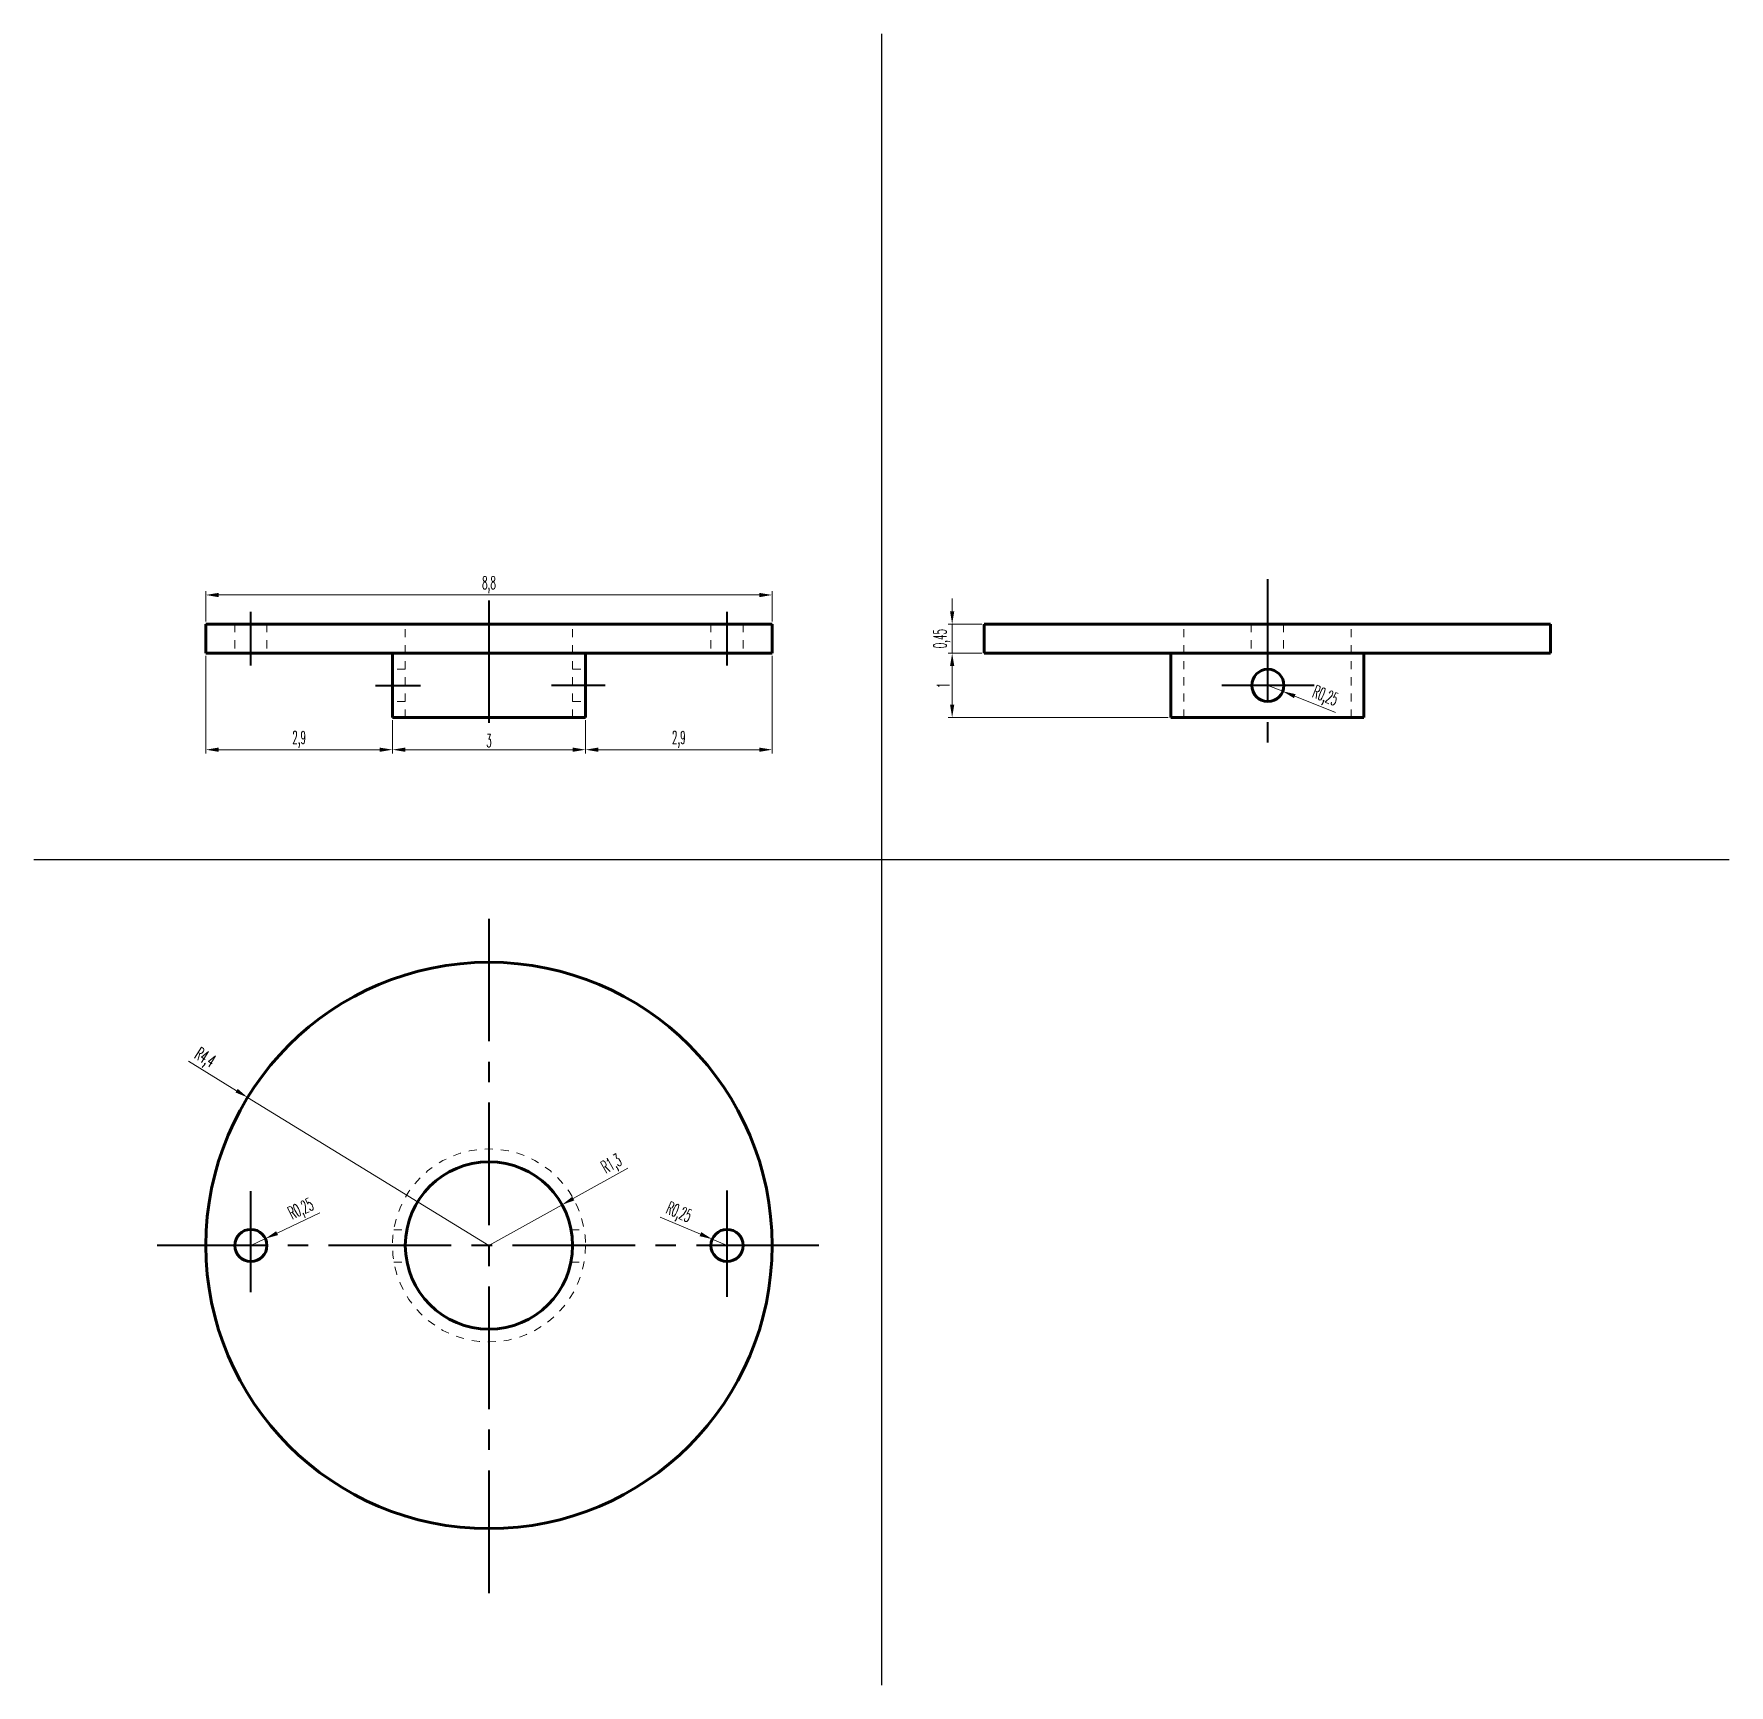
# Model space of a CAD drawing. Header units: millimetres. Extents: x -41.2 to 40.8, y -51.8 to -7.6.
# Drawn here: x 14.5 to 40.85, y -45.42 to -19.76 of the extents above; entities that cross this region are included whole.
import ezdxf

# ---------------------------------------------------------------- set-up
doc = ezdxf.new("R2010")
doc.units = ezdxf.units.MM
doc.header["$LTSCALE"] = 0.1
doc.linetypes.add('CENTRO2', pattern=[28.575, 19.05, -3.175, 3.175, -3.175])
doc.linetypes.add('JIS_02_1.2', pattern=[2.5, 1.25, -1.25])
for name, color, linetype, lineweight in [('Aristas Ocultas', 1, 'JIS_02_1.2', 20), ('Contorno', 5, 'Continuous', 60), ('Cotas', 6, 'Continuous', 20), ('Ejes', 3, 'CENTRO2', 40)]:
    doc.layers.add(name, color=color, linetype=linetype, lineweight=lineweight)
doc.styles.get("Standard").update_dxf_attribs({"font": 'romans.shx', "width": 0.5})
doc.dimstyles.new('ISO-25', dxfattribs={"dimscale": 0.2, "dimtxt": 1, "dimasz": 1, "dimexe": 0.3, "dimexo": 0.2, "dimgap": 0.2, "dimtad": 1, "dimtxsty": 'Standard', "dimcen": 2.5, "dimclrd": 256, "dimclre": 6, "dimclrt": 6, "dimadec": 0, "dimazin": 0, "dimtfac": 1, "dimtmove": 0, "dimatfit": 3, "dimfxl": 1, "dimtfillclr": 6, "dimlwd": 20, "dimlwe": 20, "dimarcsym": 0})

msp = doc.modelspace()

# ---------------------------------------------------------------- blocks, each defined once
blk = doc.blocks.new('*D8')
at = {"layer": 'Cotas', "linetype": 'Continuous', "lineweight": 20}
for p, q in [((16.903, -35.721), (17.654, -36.182)), ((21.575, -38.587), (17.824, -36.287))]:
    blk.add_line(p, q, dxfattribs=at)
at = {"layer": 'Cotas'}
blk.add_solid([(17.671, -36.154), (17.636, -36.21), (17.824, -36.287)], dxfattribs=at)
at = {"layer": 'Defpoints', "color": 0}
for p in [(17.824, -36.287), (21.575, -38.587)]:
    blk.add_point(p, dxfattribs=at)
at = {"layer": 'Cotas', "color": 6, "insert": (17.152, -35.687), "char_height": 0.2, "attachment_point": 5, "rotation": 328.4721}
blk.add_mtext('R4,4', dxfattribs=at)
blk = doc.blocks.new('*D9')
at = {"layer": 'Cotas', "linetype": 'Continuous', "lineweight": 20}
for p, q in [((18.948, -38.082), (18.282, -38.396)), ((17.875, -38.587), (18.101, -38.481))]:
    blk.add_line(p, q, dxfattribs=at)
at = {"layer": 'Cotas'}
blk.add_solid([(18.268, -38.366), (18.296, -38.426), (18.101, -38.481)], dxfattribs=at)
at = {"layer": 'Defpoints', "color": 0}
for p in [(17.875, -38.587), (18.101, -38.481)]:
    blk.add_point(p, dxfattribs=at)
at = {"layer": 'Cotas', "color": 6, "insert": (18.663, -38.041), "char_height": 0.2, "attachment_point": 5, "rotation": 25.1848}
blk.add_mtext('R0,25', dxfattribs=at)
blk = doc.blocks.new('*D10')
at = {"layer": 'Cotas', "linetype": 'Continuous', "lineweight": 20}
for p, q in [((24.235, -38.145), (24.861, -38.411)), ((25.275, -38.587), (25.045, -38.489))]:
    blk.add_line(p, q, dxfattribs=at)
at = {"layer": 'Cotas'}
blk.add_solid([(24.874, -38.38), (24.848, -38.442), (25.045, -38.489)], dxfattribs=at)
at = {"layer": 'Defpoints', "color": 0}
for p in [(25.045, -38.489), (25.275, -38.587)]:
    blk.add_point(p, dxfattribs=at)
at = {"layer": 'Cotas', "color": 6, "insert": (24.518, -38.092), "char_height": 0.2, "attachment_point": 5, "rotation": 336.9346}
blk.add_mtext('R0,25', dxfattribs=at)
blk = doc.blocks.new('*D11')
at = {"layer": 'Cotas', "linetype": 'Continuous', "lineweight": 20}
for p, q in [((23.735, -37.384), (22.885, -37.858)), ((21.575, -38.587), (22.71, -37.955))]:
    blk.add_line(p, q, dxfattribs=at)
at = {"layer": 'Cotas'}
blk.add_solid([(22.869, -37.829), (22.901, -37.887), (22.71, -37.955)], dxfattribs=at)
at = {"layer": 'Defpoints', "color": 0}
for p in [(22.71, -37.955), (21.575, -38.587)]:
    blk.add_point(p, dxfattribs=at)
at = {"layer": 'Cotas', "color": 6, "insert": (23.49, -37.339), "char_height": 0.2, "attachment_point": 5, "rotation": 29.1081}
blk.add_mtext('R1,3', dxfattribs=at)
blk = doc.blocks.new('*D12')
at = {"layer": 'Cotas', "linetype": 'Continuous', "lineweight": 20}
for p, q in [((33.679, -29.884), (33.911, -29.977)), ((34.728, -30.306), (34.097, -30.052))]:
    blk.add_line(p, q, dxfattribs=at)
at = {"layer": 'Cotas'}
blk.add_solid([(34.109, -30.021), (34.084, -30.083), (33.911, -29.977)], dxfattribs=at)
at = {"layer": 'Defpoints', "color": 0}
for p in [(33.679, -29.884), (33.911, -29.977)]:
    blk.add_point(p, dxfattribs=at)
at = {"layer": 'Cotas', "color": 6, "insert": (34.564, -30.069), "char_height": 0.2, "attachment_point": 5, "rotation": 338.0853}
blk.add_mtext('R0,25', dxfattribs=at)
blk = doc.blocks.new('*D13')
at = {"layer": 'Cotas', "color": 6, "linetype": 'Continuous', "lineweight": 20}
for p, q in [((17.175, -28.894), (17.175, -28.42)), ((25.975, -28.894), (25.975, -28.42))]:
    blk.add_line(p, q, dxfattribs=at)
at = {"layer": 'Cotas', "linetype": 'Continuous', "lineweight": 20}
blk.add_line((17.375, -28.48), (25.775, -28.48), dxfattribs=at)
at = {"layer": 'Cotas'}
for points in [[(17.375, -28.447), (17.375, -28.514), (17.175, -28.48)], [(25.775, -28.447), (25.775, -28.514), (25.975, -28.48)]]:
    blk.add_solid(points, dxfattribs=at)
at = {"layer": 'Defpoints', "color": 0}
for p in [(25.975, -28.48), (17.175, -28.934), (25.975, -28.934)]:
    blk.add_point(p, dxfattribs=at)
at = {"layer": 'Cotas', "color": 6, "insert": (21.575, -28.321), "char_height": 0.2, "attachment_point": 5}
blk.add_mtext('8,8', dxfattribs=at)
blk = doc.blocks.new('*D14')
at = {"layer": 'Cotas', "color": 6, "linetype": 'Continuous', "lineweight": 20}
for p, q in [((20.075, -30.424), (20.075, -30.944)), ((23.075, -30.424), (23.075, -30.944))]:
    blk.add_line(p, q, dxfattribs=at)
at = {"layer": 'Cotas', "linetype": 'Continuous', "lineweight": 20}
blk.add_line((20.275, -30.884), (22.875, -30.884), dxfattribs=at)
at = {"layer": 'Cotas'}
for points in [[(20.275, -30.851), (20.275, -30.917), (20.075, -30.884)], [(22.875, -30.851), (22.875, -30.917), (23.075, -30.884)]]:
    blk.add_solid(points, dxfattribs=at)
at = {"layer": 'Defpoints', "color": 0}
for p in [(20.075, -30.384), (23.075, -30.384), (23.075, -30.884)]:
    blk.add_point(p, dxfattribs=at)
at = {"layer": 'Cotas', "color": 6, "insert": (21.575, -30.744), "char_height": 0.2, "attachment_point": 5}
blk.add_mtext('3', dxfattribs=at)
blk = doc.blocks.new('*D15')
at = {"layer": 'Cotas', "color": 6, "linetype": 'Continuous', "lineweight": 20}
for p, q in [((25.975, -29.424), (25.975, -30.944)), ((23.075, -30.424), (23.075, -30.944))]:
    blk.add_line(p, q, dxfattribs=at)
at = {"layer": 'Cotas', "linetype": 'Continuous', "lineweight": 20}
blk.add_line((25.775, -30.884), (23.275, -30.884), dxfattribs=at)
at = {"layer": 'Cotas'}
for points in [[(23.275, -30.851), (23.275, -30.917), (23.075, -30.884)], [(25.775, -30.851), (25.775, -30.917), (25.975, -30.884)]]:
    blk.add_solid(points, dxfattribs=at)
at = {"layer": 'Defpoints', "color": 0}
for p in [(25.975, -29.384), (23.075, -30.384), (23.075, -30.884)]:
    blk.add_point(p, dxfattribs=at)
at = {"layer": 'Cotas', "color": 6, "insert": (24.525, -30.725), "char_height": 0.2, "attachment_point": 5}
blk.add_mtext('2,9', dxfattribs=at)
blk = doc.blocks.new('*D16')
at = {"layer": 'Cotas', "color": 6, "linetype": 'Continuous', "lineweight": 20}
for p, q in [((17.175, -29.424), (17.175, -30.944)), ((20.075, -30.424), (20.075, -30.944))]:
    blk.add_line(p, q, dxfattribs=at)
at = {"layer": 'Cotas', "linetype": 'Continuous', "lineweight": 20}
blk.add_line((17.375, -30.884), (19.875, -30.884), dxfattribs=at)
at = {"layer": 'Cotas'}
for points in [[(17.375, -30.851), (17.375, -30.917), (17.175, -30.884)], [(19.875, -30.851), (19.875, -30.917), (20.075, -30.884)]]:
    blk.add_solid(points, dxfattribs=at)
at = {"layer": 'Defpoints', "color": 0}
for p in [(17.175, -29.384), (20.075, -30.384), (20.075, -30.884)]:
    blk.add_point(p, dxfattribs=at)
at = {"layer": 'Cotas', "color": 6, "insert": (18.625, -30.725), "char_height": 0.2, "attachment_point": 5}
blk.add_mtext('2,9', dxfattribs=at)
blk = doc.blocks.new('*D17')
at = {"layer": 'Cotas', "color": 6, "linetype": 'Continuous', "lineweight": 20}
for p, q in [((29.232, -29.384), (28.713, -29.384)), ((32.132, -30.384), (28.713, -30.384))]:
    blk.add_line(p, q, dxfattribs=at)
at = {"layer": 'Cotas', "linetype": 'Continuous', "lineweight": 20}
blk.add_line((28.773, -30.184), (28.773, -29.584), dxfattribs=at)
at = {"layer": 'Cotas'}
for points in [[(28.74, -29.584), (28.806, -29.584), (28.773, -29.384)], [(28.74, -30.184), (28.806, -30.184), (28.773, -30.384)]]:
    blk.add_solid(points, dxfattribs=at)
at = {"layer": 'Defpoints', "color": 0}
for p in [(28.773, -29.384), (29.272, -29.384), (32.172, -30.384)]:
    blk.add_point(p, dxfattribs=at)
at = {"layer": 'Cotas', "color": 6, "insert": (28.633, -29.884), "char_height": 0.2, "attachment_point": 5, "rotation": 90}
blk.add_mtext('1', dxfattribs=at)
blk = doc.blocks.new('*D18')
at = {"layer": 'Cotas', "linetype": 'Continuous', "lineweight": 20}
for p, q in [((28.773, -28.734), (28.773, -28.534)), ((28.773, -29.384), (28.773, -28.934)), ((28.773, -29.584), (28.773, -29.784))]:
    blk.add_line(p, q, dxfattribs=at)
at = {"layer": 'Cotas', "color": 6, "linetype": 'Continuous', "lineweight": 20}
for p, q in [((29.232, -28.934), (28.713, -28.934)), ((29.232, -29.384), (28.713, -29.384))]:
    blk.add_line(p, q, dxfattribs=at)
at = {"layer": 'Cotas'}
for points in [[(28.74, -28.734), (28.806, -28.734), (28.773, -28.934)], [(28.74, -29.584), (28.806, -29.584), (28.773, -29.384)]]:
    blk.add_solid(points, dxfattribs=at)
at = {"layer": 'Defpoints', "color": 0}
for p in [(28.773, -28.934), (29.272, -28.934), (29.272, -29.384)]:
    blk.add_point(p, dxfattribs=at)
at = {"layer": 'Cotas', "color": 6, "insert": (28.614, -29.159), "char_height": 0.2, "attachment_point": 5, "rotation": 90}
blk.add_mtext('0,45', dxfattribs=at)

# ---------------------------------------------------------------- dimensions: what is measured, and where the dimension line sits
at = {"layer": 'Cotas'}
for base, p1, p2, picture, middle in [((25.975, -28.48), (17.175, -28.934), (25.975, -28.934), '*D13', (21.575, -28.321)), ((20.075, -30.884), (17.175, -29.384), (20.075, -30.384), '*D16', (18.625, -30.725)), ((23.075, -30.884), (25.975, -29.384), (23.075, -30.384), '*D15', (24.525, -30.725)), ((23.075, -30.884), (20.075, -30.384), (23.075, -30.384), '*D14', (21.575, -30.744))]:
    dim = msp.add_linear_dim(base=base, p1=p1, p2=p2, dimstyle='ISO-25', dxfattribs=at)
    dim.commit()
    dim.dimension.update_dxf_attribs({"geometry": picture, "text_midpoint": middle})
for base, p1, p2, picture, middle in [((28.773, -28.934), (29.272, -29.384), (29.272, -28.934), '*D18', (28.614, -29.159)), ((28.773, -29.384), (32.172, -30.384), (29.272, -29.384), '*D17', (28.633, -29.884))]:
    dim = msp.add_linear_dim(base=base, p1=p1, p2=p2, angle=90, dimstyle='ISO-25', dxfattribs=at)
    dim.commit()
    dim.dimension.update_dxf_attribs({"geometry": picture, "text_midpoint": middle})
for center, mpoint, picture, middle in [((33.679, -29.884), (33.911, -29.977), '*D12', (34.564, -30.069)), ((25.275, -38.587), (25.045, -38.489), '*D10', (24.518, -38.092))]:
    dim = msp.add_radius_dim(center=center, mpoint=mpoint, dimstyle='ISO-25', dxfattribs=at)
    dim.commit()
    dim.dimension.update_dxf_attribs({"geometry": picture, "text_midpoint": middle})
for center, mpoint, picture, middle in [((21.575, -38.587), (17.824, -36.287), '*D8', (17.069, -35.823)), ((21.575, -38.587), (22.71, -37.955), '*D11', (23.567, -37.478)), ((17.875, -38.587), (18.101, -38.481), '*D9', (18.731, -38.185))]:
    dim = msp.add_radius_dim(center=center, mpoint=mpoint, dimstyle='ISO-25', dxfattribs=at)
    dim.commit()
    dim.dimension.update_dxf_attribs({"geometry": picture, "text_midpoint": middle, "dimtype": 164})

# ---------------------------------------------------------------- linework, layer by layer
for p, q in [((27.675, -19.762), (27.675, -45.418)), ((14.503, -32.59), (40.847, -32.59))]:
    msp.add_line(p, q)
at = {"layer": 'Aristas Ocultas'}
for p, q in [((17.625, -28.934), (17.625, -29.384)), ((18.125, -28.934), (18.125, -29.384)), ((20.275, -30.384), (20.275, -28.934)), ((22.875, -30.384), (22.875, -28.934)), ((25.025, -28.934), (25.025, -29.384)), ((25.525, -28.934), (25.525, -29.384)), ((32.372, -30.384), (32.372, -28.934)), ((33.422, -28.934), (33.422, -29.384)), ((33.922, -28.934), (33.922, -29.384)), ((34.972, -30.384), (34.972, -28.934)), ((20.275, -29.634), (20.075, -29.634)), ((22.875, -29.634), (23.075, -29.634)), ((20.275, -30.134), (20.075, -30.134)), ((22.875, -30.134), (23.075, -30.134)), ((20.094, -38.344), (20.298, -38.344)), ((22.852, -38.344), (23.055, -38.344)), ((20.097, -38.844), (20.3, -38.844)), ((22.849, -38.844), (23.052, -38.844))]:
    msp.add_line(p, q, dxfattribs=at)
msp.add_circle((21.575, -38.587), 1.5, dxfattribs=at)
at = {"layer": 'Contorno'}
for p, q in [((17.175, -29.384), (17.175, -28.934)), ((17.175, -28.934), (25.975, -28.934)), ((25.975, -28.934), (25.975, -29.384)), ((29.272, -29.384), (29.272, -28.934)), ((29.272, -28.934), (38.072, -28.934)), ((38.072, -28.934), (38.072, -29.384)), ((17.175, -29.384), (25.975, -29.384)), ((20.075, -29.384), (20.075, -30.384)), ((23.075, -29.384), (23.075, -30.384)), ((29.272, -29.384), (38.072, -29.384)), ((32.172, -29.384), (32.172, -30.384)), ((35.172, -29.384), (35.172, -30.384)), ((20.075, -30.384), (23.075, -30.384)), ((32.172, -30.384), (35.172, -30.384))]:
    msp.add_line(p, q, dxfattribs=at)
for centre, radius in [((33.679, -29.884), 0.25), ((21.575, -38.587), 4.4), ((21.575, -38.587), 1.3), ((17.875, -38.587), 0.25), ((25.275, -38.587), 0.25)]:
    msp.add_circle(centre, radius, dxfattribs=at)
at = {"layer": 'Ejes'}
for p, q in [((33.672, -28.233), (33.672, -30.787)), ((21.575, -28.564), (21.575, -30.572)), ((17.875, -29.578), (17.875, -28.74)), ((25.275, -29.578), (25.275, -28.74)), ((19.813, -29.884), (20.513, -29.884)), ((23.381, -29.884), (22.546, -29.884)), ((34.396, -29.884), (32.963, -29.884)), ((21.575, -33.51), (21.575, -44.088)), ((17.875, -39.315), (17.875, -37.745)), ((25.275, -39.385), (25.275, -37.735)), ((26.703, -38.587), (16.421, -38.587))]:
    msp.add_line(p, q, dxfattribs=at)

msp.set_redraw_order([(e.dxf.handle, doc.entitydb.next_handle()) for e in msp.query("TEXT MTEXT ATTDEF DIMENSION ARC_DIMENSION")])  # texts and dimensions are drawn at this point

doc.saveas('drawing.dxf')
